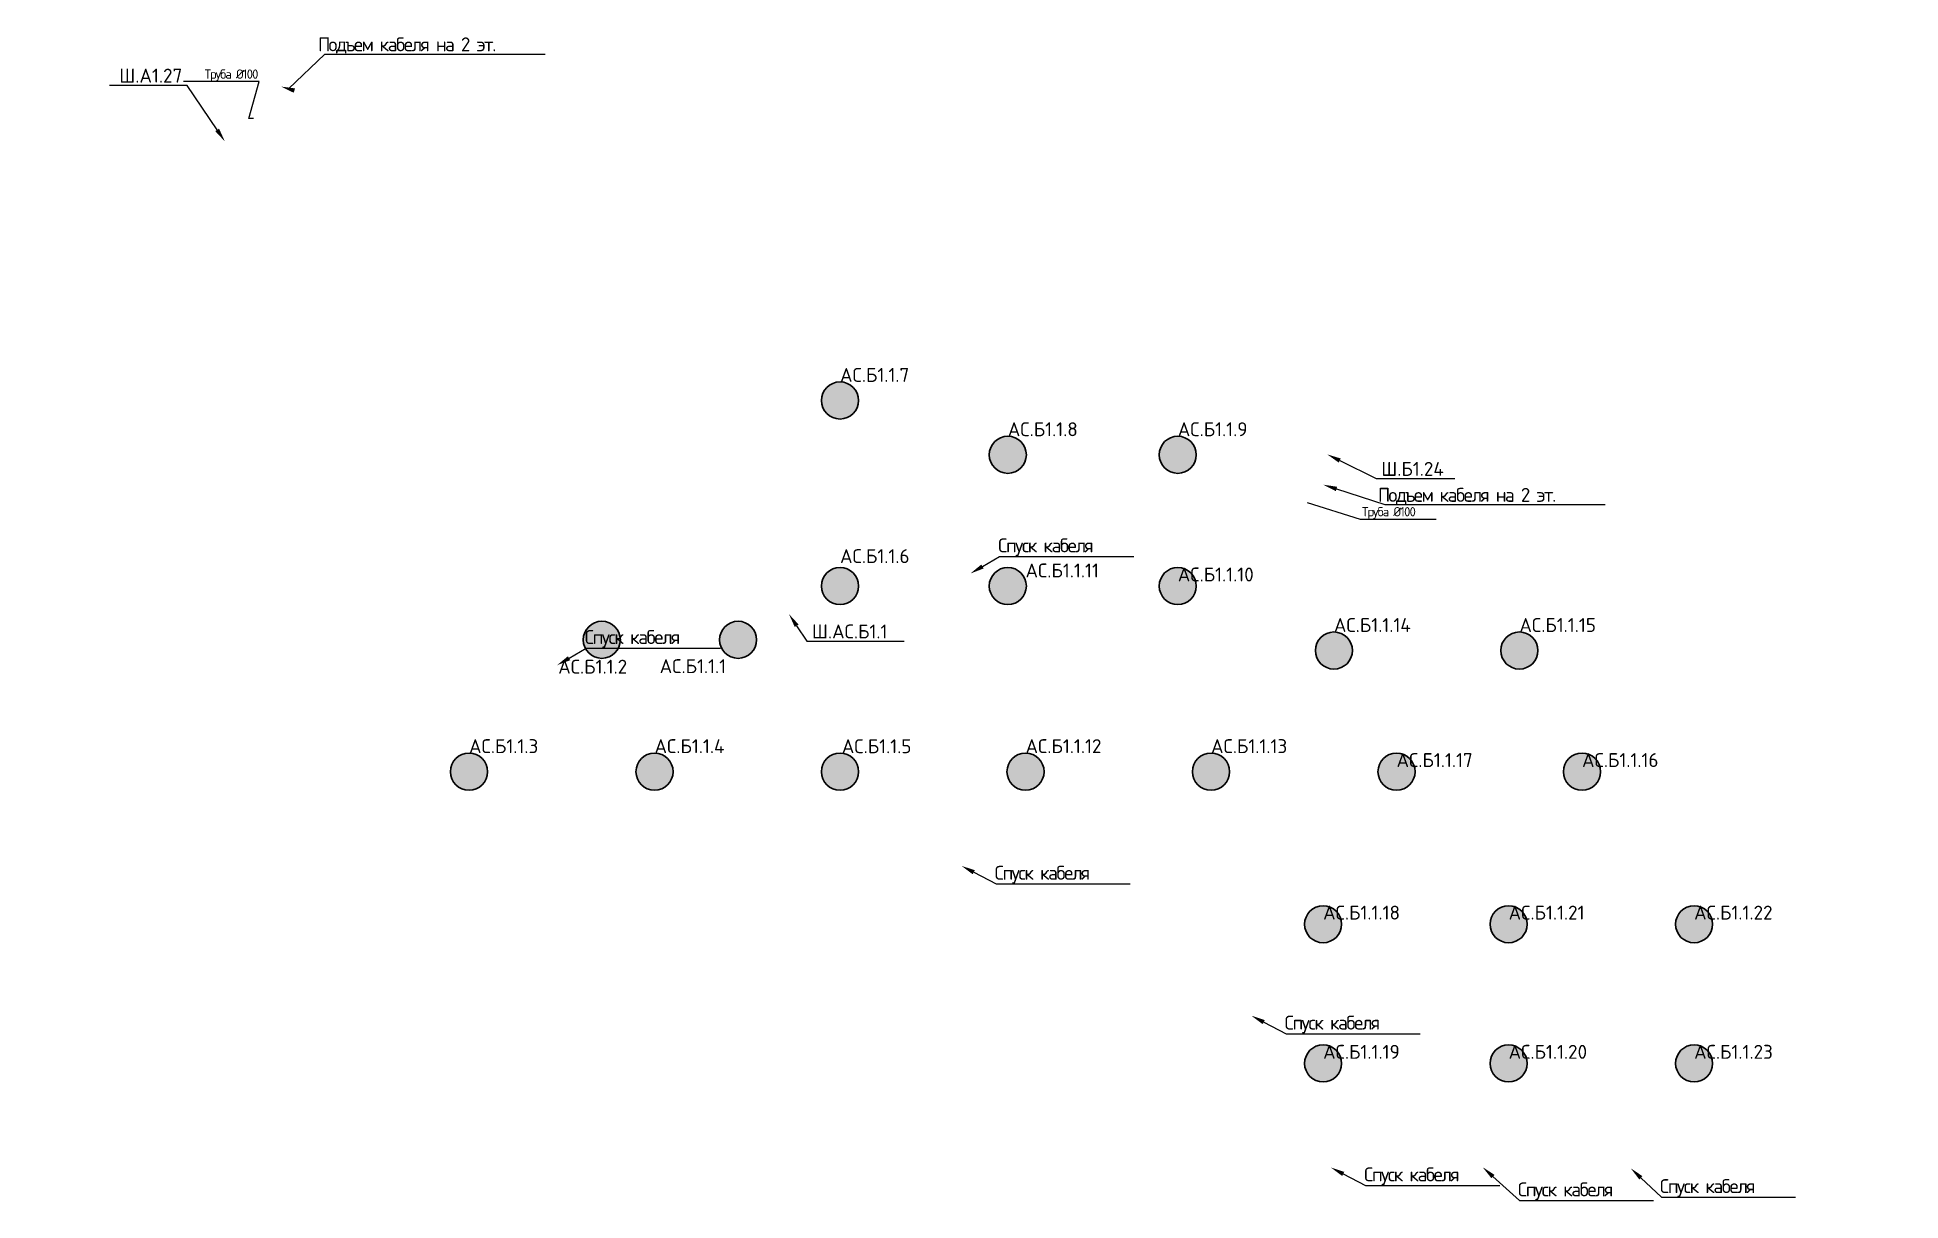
# Model space of a CAD drawing. Header units: millimetres. Extents: x 318 to 194121, y -24907 to 87574.
# Drawn here: x 153939 to 194121, y -6624 to 18449 of the extents above; entities that cross this region are included whole.
import ezdxf
from ezdxf import colors
from ezdxf.entities.mleader import LeaderData, LeaderLine
from ezdxf.enums import TextEntityAlignment as Align
from ezdxf.math import Vec2, Vec3

# ---------------------------------------------------------------- set-up
doc = ezdxf.new("R2010")
doc.units = ezdxf.units.MM
doc.layers.add('MS_озвучивание общественных мест', color=5, linetype='Continuous')
doc.styles.add('Текст 3', font='isocpeur.ttf', dxfattribs={"height": 3})
doc.styles.add('Текст 300', font='isocpeur.ttf', dxfattribs={"height": 300})

# ---------------------------------------------------------------- blocks, each defined once
blk = doc.blocks.new('колонка озвучивания общественных мест')
at = {"ltscale": 100, "true_color": 0xe8e8e8}
h = blk.add_hatch(color=254, dxfattribs=at)
h.dxf.hatch_style = 1
edge = h.paths.add_edge_path()
edge.add_arc((0, 0), 0.2, 0, 360)
at = {"layer": 'MS_озвучивание общественных мест', "color": 8, "lineweight": 30}
blk.add_circle((0, 0), 0.2, dxfattribs=at)
at = {"style": 'Текст 3'}
blk.add_attdef('ОБОЗНАЧЕНИЕ', (0, 0.2), '', height=3, dxfattribs=at)
blk = doc.blocks.new('_None')

msp = doc.modelspace()

# ---------------------------------------------------------------- block references
at = {"layer": 'MS_озвучивание общественных мест'}
ref = msp.add_blockref('колонка озвучивания общественных мест', (171248.8, 10622.2, 108), dxfattribs=dict(at, xscale=2000, yscale=2000, zscale=2000))
ref.add_attrib('ОБОЗНАЧЕНИЕ', 'АС.Б1.1.7', dxfattribs={"layer": '0', "height": 300, "style": 'Текст 300'}).set_placement((171248.8, 11322.2, 108), align=Align.TOP_LEFT)
ref = msp.add_blockref('колонка озвучивания общественных мест', (174866.9, 9451.7, 108), dxfattribs=dict(at, xscale=2000, yscale=2000, zscale=2000))
ref.add_attrib('ОБОЗНАЧЕНИЕ', 'АС.Б1.1.8', dxfattribs={"layer": '0', "height": 300, "style": 'Текст 300'}).set_placement((174866.9, 10151.7, 108), align=Align.TOP_LEFT)
ref = msp.add_blockref('колонка озвучивания общественных мест', (178532, 9451.7, 108), dxfattribs=dict(at, xscale=2000, yscale=2000, zscale=2000))
ref.add_attrib('ОБОЗНАЧЕНИЕ', 'АС.Б1.1.9', dxfattribs={"layer": '0', "height": 300, "style": 'Текст 300'}).set_placement((178532, 10151.7, 108), align=Align.TOP_LEFT)
ref = msp.add_blockref('колонка озвучивания общественных мест', (171248.8, 6622.2, 108), dxfattribs=dict(at, xscale=2000, yscale=2000, zscale=2000))
ref.add_attrib('ОБОЗНАЧЕНИЕ', 'АС.Б1.1.6', dxfattribs={"layer": '0', "height": 300, "style": 'Текст 300'}).set_placement((171248.9, 7417.8, 163.2), align=Align.TOP_LEFT)
ref = msp.add_blockref('колонка озвучивания общественных мест', (174866.9, 6622.2, 108), dxfattribs=dict(at, xscale=2000, yscale=2000, zscale=2000))
ref.add_attrib('ОБОЗНАЧЕНИЕ', 'АС.Б1.1.11', dxfattribs={"layer": '0', "height": 300, "style": 'Текст 300'}).set_placement((175248.5, 7108.7, 108), align=Align.TOP_LEFT)
ref = msp.add_blockref('колонка озвучивания общественных мест', (178532, 6622.2, 108), dxfattribs=dict(at, xscale=2000, yscale=2000, zscale=2000))
ref.add_attrib('ОБОЗНАЧЕНИЕ', 'АС.Б1.1.10', dxfattribs={"layer": '0', "height": 300, "style": 'Текст 300'}).set_placement((178532, 7022.2, 108), align=Align.TOP_LEFT)
ref = msp.add_blockref('колонка озвучивания общественных мест', (166112.3, 5463.9), dxfattribs=dict(at, xscale=2000, yscale=2000, zscale=2000))
ref.add_attrib('ОБОЗНАЧЕНИЕ', 'АС.Б1.1.2', dxfattribs={"layer": '0', "height": 300, "style": 'Текст 300'}).set_placement((165172.3, 5034.7), align=Align.TOP_LEFT)
ref = msp.add_blockref('колонка озвучивания общественных мест', (169051.2, 5463.9), dxfattribs=dict(at, xscale=2000, yscale=2000, zscale=2000))
ref.add_attrib('ОБОЗНАЧЕНИЕ', 'АС.Б1.1.1', dxfattribs={"layer": '0', "height": 300, "style": 'Текст 300'}).set_placement((167360.1, 5045.9), align=Align.TOP_LEFT)
ref = msp.add_blockref('колонка озвучивания общественных мест', (181898.4, 5232.5, -20.5), dxfattribs=dict(at, xscale=2000, yscale=2000, zscale=2000))
ref.add_attrib('ОБОЗНАЧЕНИЕ', 'АС.Б1.1.14', dxfattribs={"layer": '0', "height": 300, "style": 'Текст 300'}).set_placement((181898.4, 5932.5, -20.5), align=Align.TOP_LEFT)
ref = msp.add_blockref('колонка озвучивания общественных мест', (185898.4, 5232.5, -20.5), dxfattribs=dict(at, xscale=2000, yscale=2000, zscale=2000))
ref.add_attrib('ОБОЗНАЧЕНИЕ', 'АС.Б1.1.15', dxfattribs={"layer": '0', "height": 300, "style": 'Текст 300'}).set_placement((185898.4, 5932.5, -20.5), align=Align.TOP_LEFT)
ref = msp.add_blockref('колонка озвучивания общественных мест', (163248.8, 2622.2, 108), dxfattribs=dict(at, xscale=2000, yscale=2000, zscale=2000))
ref.add_attrib('ОБОЗНАЧЕНИЕ', 'АС.Б1.1.3', dxfattribs={"layer": '0', "height": 300, "style": 'Текст 300'}).set_placement((163248.8, 3322.2, 108), align=Align.TOP_LEFT)
ref = msp.add_blockref('колонка озвучивания общественных мест', (167248.8, 2622.2, 108), dxfattribs=dict(at, xscale=2000, yscale=2000, zscale=2000))
ref.add_attrib('ОБОЗНАЧЕНИЕ', 'АС.Б1.1.4', dxfattribs={"layer": '0', "height": 300, "style": 'Текст 300'}).set_placement((167248.8, 3322.2, 108), align=Align.TOP_LEFT)
ref = msp.add_blockref('колонка озвучивания общественных мест', (171248.8, 2622.2, 108), dxfattribs=dict(at, xscale=2000, yscale=2000, zscale=2000))
ref.add_attrib('ОБОЗНАЧЕНИЕ', 'АС.Б1.1.5', dxfattribs={"layer": '0', "height": 300, "style": 'Текст 300'}).set_placement((171287.6, 3320.3, 108), align=Align.TOP_LEFT)
ref = msp.add_blockref('колонка озвучивания общественных мест', (175248.8, 2622.2, 108), dxfattribs=dict(at, xscale=2000, yscale=2000, zscale=2000))
ref.add_attrib('ОБОЗНАЧЕНИЕ', 'АС.Б1.1.12', dxfattribs={"layer": '0', "height": 300, "style": 'Текст 300'}).set_placement((175248.8, 3322.2, 108), align=Align.TOP_LEFT)
ref = msp.add_blockref('колонка озвучивания общественных мест', (179248.8, 2622.2, 108), dxfattribs=dict(at, xscale=2000, yscale=2000, zscale=2000))
ref.add_attrib('ОБОЗНАЧЕНИЕ', 'АС.Б1.1.13', dxfattribs={"layer": '0', "height": 300, "style": 'Текст 300'}).set_placement((179248.8, 3322.2, 108), align=Align.TOP_LEFT)
ref = msp.add_blockref('колонка озвучивания общественных мест', (183248.8, 2622.2, 108), dxfattribs=dict(at, xscale=2000, yscale=2000, zscale=2000))
ref.add_attrib('ОБОЗНАЧЕНИЕ', 'АС.Б1.1.17', dxfattribs={"layer": '0', "height": 300, "style": 'Текст 300'}).set_placement((183248.8, 3022.2, 108), align=Align.TOP_LEFT)
ref = msp.add_blockref('колонка озвучивания общественных мест', (187248.8, 2622.2, 108), dxfattribs=dict(at, xscale=2000, yscale=2000, zscale=2000))
ref.add_attrib('ОБОЗНАЧЕНИЕ', 'АС.Б1.1.16', dxfattribs={"layer": '0', "height": 300, "style": 'Текст 300'}).set_placement((187248.8, 3022.2, 108), align=Align.TOP_LEFT)
ref = msp.add_blockref('колонка озвучивания общественных мест', (181665.6, -665.6, 152.3), dxfattribs=dict(at, xscale=2000, yscale=2000, zscale=2000))
ref.add_attrib('ОБОЗНАЧЕНИЕ', 'АС.Б1.1.18', dxfattribs={"layer": '0', "height": 300, "style": 'Текст 300'}).set_placement((181665.6, -265.6, 152.3), align=Align.TOP_LEFT)
ref = msp.add_blockref('колонка озвучивания общественных мест', (185665.6, -665.6, 152.3), dxfattribs=dict(at, xscale=2000, yscale=2000, zscale=2000))
ref.add_attrib('ОБОЗНАЧЕНИЕ', 'АС.Б1.1.21', dxfattribs={"layer": '0', "height": 300, "style": 'Текст 300'}).set_placement((185665.6, -265.6, 152.3), align=Align.TOP_LEFT)
ref = msp.add_blockref('колонка озвучивания общественных мест', (189665.6, -665.6, 152.3), dxfattribs=dict(at, xscale=2000, yscale=2000, zscale=2000))
ref.add_attrib('ОБОЗНАЧЕНИЕ', 'АС.Б1.1.22', dxfattribs={"layer": '0', "height": 300, "style": 'Текст 300'}).set_placement((189665.6, -265.6, 152.3), align=Align.TOP_LEFT)
ref = msp.add_blockref('колонка озвучивания общественных мест', (181665.6, -3665.6, 152.3), dxfattribs=dict(at, xscale=2000, yscale=2000, zscale=2000))
ref.add_attrib('ОБОЗНАЧЕНИЕ', 'АС.Б1.1.19', dxfattribs={"layer": '0', "height": 300, "style": 'Текст 300'}).set_placement((181665.6, -3265.6, 152.3), align=Align.TOP_LEFT)
ref = msp.add_blockref('колонка озвучивания общественных мест', (185665.6, -3665.6, 152.3), dxfattribs=dict(at, xscale=2000, yscale=2000, zscale=2000))
ref.add_attrib('ОБОЗНАЧЕНИЕ', 'АС.Б1.1.20', dxfattribs={"layer": '0', "height": 300, "style": 'Текст 300'}).set_placement((185665.6, -3265.6, 152.3), align=Align.TOP_LEFT)
ref = msp.add_blockref('колонка озвучивания общественных мест', (189665.6, -3665.6, 152.3), dxfattribs=dict(at, xscale=2000, yscale=2000, zscale=2000))
ref.add_attrib('ОБОЗНАЧЕНИЕ', 'АС.Б1.1.23', dxfattribs={"layer": '0', "height": 300, "style": 'Текст 300'}).set_placement((189665.6, -3265.6, 152.3), align=Align.TOP_LEFT)

# ---------------------------------------------------------------- leaders
at = {"layer": 'MS_озвучивание общественных мест', "color": 1}
ml = msp.add_multileader_mtext('Standard', dxfattribs=at)
ml.set_content('{\\T0.75;Подъем кабеля на 2 эт.}', color=1, style='Текст 300')
ml.set_leader_properties()
ml.build(insert=Vec2(0, 0))
ml.multileader.update_dxf_attribs({"text_left_attachment_type": 5, "text_right_attachment_type": 5, "arrow_head_size": 300})
ctx = ml.context
ctx.base_point, ctx.char_height, ctx.arrow_head_size, ctx.landing_gap_size, ctx.plane_origin = Vec3(160147.2, 18087.1), 300, 300, 100, Vec3(159324.1, 14451.6)
ctx.left_attachment, ctx.right_attachment, ctx.text_align_type = 5, 5, 1
notes = []
notes.append((ctx, [(0, (1, 1, 0), (160139.2, 18087.1), (1, 0), 8, [(0, [(159196.1, 17387), (159359.4, 17338)], 0, [])])]))
ctx.mtext.insert, ctx.mtext.width, ctx.mtext.defined_height, ctx.mtext.alignment, ctx.mtext.flow_direction = Vec3(161908.1, 18447.1), 8356.057, 281.8, 2, 5
at = {"layer": 'MS_озвучивание общественных мест', "color": 18, "true_color": 0x000000}
ml = msp.add_multileader_mtext('Standard', dxfattribs=at)
ml.set_content('{\\T0.75;Труба %%C100}', color=(0, 0, 0), style='Текст 300')
ml.set_leader_properties()
ml.set_arrow_properties(name='NONE')
ml.build(insert=Vec2(0, 0))
ml.multileader.update_dxf_attribs({"text_left_attachment_type": 5, "text_right_attachment_type": 5, "arrow_head_size": 300})
ctx = ml.context
ctx.base_point, ctx.char_height, ctx.arrow_head_size, ctx.landing_gap_size, ctx.plane_origin = Vec3(157516.4, 17495.9), 200, 300, 100, Vec3(158742.8, 12609.2)
ctx.left_attachment, ctx.right_attachment, ctx.text_align_type = 5, 5, 1
notes.append((ctx, [(1, (1, 1, 0), (158725.6, 17495.9), (-1, 0), 8, [(0, [(158603.9, 16697.8), (158498, 16700.6)], 0, [])])]))
ctx.mtext.insert, ctx.mtext.width, ctx.mtext.defined_height, ctx.mtext.alignment, ctx.mtext.flow_direction = Vec3(158117, 17755.9), 8356.057, 281.8, 2, 5
at = {"layer": 'MS_озвучивание общественных мест'}
ml = msp.add_multileader_mtext('Standard', dxfattribs=at)
ml.set_content('Ш.А1.27', color=256, style='Текст 300')
ml.set_leader_properties()
ml.build(insert=Vec2(0, 0))
ml.multileader.update_dxf_attribs({"text_left_attachment_type": 5, "text_right_attachment_type": 5, "arrow_head_size": 300})
ctx = ml.context
ctx.base_point, ctx.char_height, ctx.arrow_head_size, ctx.landing_gap_size, ctx.plane_origin = Vec3(155705.8, 17412.2), 300, 300, 100, Vec3(158264.2, 15745.9)
ctx.left_attachment, ctx.right_attachment, ctx.text_align_type = 5, 5, 2
notes.append((ctx, [(1, (1, 1, 0), (157173.8, 17412.2), (-1, 0), 8, [(0, [(157985.1, 16203.8)], 0, [])])]))
ctx.mtext.insert, ctx.mtext.alignment, ctx.mtext.flow_direction = Vec3(157065.8, 17772.2), 3, 5
ml = msp.add_multileader_mtext('Standard', dxfattribs=at)
ml.set_content('Ш.Б1.24', color=256, style='Текст 300')
ml.set_leader_properties()
ml.build(insert=Vec2(0, 0))
ml.multileader.update_dxf_attribs({"text_left_attachment_type": 5, "text_right_attachment_type": 5, "arrow_head_size": 300})
ctx = ml.context
ctx.base_point, ctx.char_height, ctx.arrow_head_size, ctx.landing_gap_size, ctx.plane_origin = Vec3(182818.7, 8937.6), 300, 300, 100, Vec3(181920.4, 9555.9)
ctx.left_attachment, ctx.right_attachment = 5, 5
notes.append((ctx, [(0, (1, 1, 0), (182810.7, 8937.6), (1, 0), 8, [(0, [(181755.3, 9460.4)], 0, [])])]))
ctx.mtext.insert, ctx.mtext.flow_direction = Vec3(182918.7, 9297.6), 5
at = {"layer": 'MS_озвучивание общественных мест', "color": 1}
ml = msp.add_multileader_mtext('Standard', dxfattribs=at)
ml.set_content('{\\T0.75;Подъем кабеля на 2 эт.}', color=1, style='Текст 300')
ml.set_leader_properties()
ml.build(insert=Vec2(0, 0))
ml.multileader.update_dxf_attribs({"text_left_attachment_type": 5, "text_right_attachment_type": 5, "arrow_head_size": 300})
ctx = ml.context
ctx.base_point, ctx.char_height, ctx.arrow_head_size, ctx.landing_gap_size, ctx.plane_origin = Vec3(183003.3, 8377.5, -13.2), 300, 300, 100, Vec3(182180.3, 4742, -13.2)
ctx.left_attachment, ctx.right_attachment, ctx.text_align_type = 5, 5, 1
notes.append((ctx, [(0, (1, 1, 0), (182995.3, 8377.5, -13.2), (1, 0), 8, [(1, [(181668.4, 8807.4, -13.2)], 0, [])])]))
ctx.mtext.insert, ctx.mtext.width, ctx.mtext.defined_height, ctx.mtext.alignment, ctx.mtext.flow_direction = Vec3(184764.2, 8737.5, -13.2), 8356.057, 281.8, 2, 5
at = {"layer": 'MS_озвучивание общественных мест', "color": 18, "true_color": 0x000000}
ml = msp.add_multileader_mtext('Standard', dxfattribs=at)
ml.set_content('{\\T0.75;Труба %%C100}', color=(0, 0, 0), style='Текст 300')
ml.set_leader_properties()
ml.set_arrow_properties(name='NONE')
ml.build(insert=Vec2(0, 0))
ml.multileader.update_dxf_attribs({"text_left_attachment_type": 5, "text_right_attachment_type": 5, "arrow_head_size": 300})
ctx = ml.context
ctx.base_point, ctx.char_height, ctx.arrow_head_size, ctx.landing_gap_size, ctx.plane_origin = Vec3(182474.1, 8064.6, -13.2), 200, 300, 100, Vec3(181651.1, 4429.1, -13.2)
ctx.left_attachment, ctx.right_attachment, ctx.text_align_type = 5, 5, 1
notes.append((ctx, [(0, (1, 1, 0), (182466.1, 8064.6, -13.2), (1, 0), 8, [(0, [(181323.2, 8420.4, -13.2)], 0, [])])]))
ctx.mtext.insert, ctx.mtext.width, ctx.mtext.defined_height, ctx.mtext.alignment, ctx.mtext.flow_direction = Vec3(183074.7, 8324.6, -13.2), 8356.057, 281.8, 2, 5
at = {"layer": 'MS_озвучивание общественных мест', "color": 1}
ml = msp.add_multileader_mtext('Standard', dxfattribs=at)
ml.set_content('{\\T0.75;Спуск кабеля }', color=1, style='Текст 300')
ml.set_leader_properties()
ml.build(insert=Vec2(0, 0))
ml.multileader.update_dxf_attribs({"text_left_attachment_type": 5, "text_right_attachment_type": 5, "arrow_head_size": 300})
ctx = ml.context
ctx.base_point, ctx.char_height, ctx.arrow_head_size, ctx.landing_gap_size, ctx.plane_origin = Vec3(174698.1, 7259.5), 300, 300, 100, Vec3(174397.4, 3005.3)
ctx.left_attachment, ctx.right_attachment, ctx.text_align_type = 5, 5, 1
notes.append((ctx, [(0, (1, 1, 0), (174690.1, 7259.5), (1, 0), 8, [(1, [(174060.6, 6892.4)], 0, [])])]))
ctx.mtext.insert, ctx.mtext.width, ctx.mtext.defined_height, ctx.mtext.alignment, ctx.mtext.flow_direction = Vec3(175672.2, 7649.5), 8356.057, 281.8, 2, 5
ml = msp.add_multileader_mtext('Standard', dxfattribs=at)
ml.set_content('{\\T0.75;Спуск кабеля }', color=1, style='Текст 300')
ml.set_leader_properties()
ml.build(insert=Vec2(0, 0))
ml.multileader.update_dxf_attribs({"text_left_attachment_type": 5, "text_right_attachment_type": 5, "arrow_head_size": 300})
ctx = ml.context
ctx.base_point, ctx.char_height, ctx.arrow_head_size, ctx.landing_gap_size, ctx.plane_origin = Vec3(165784.5, 5283.4, -24.7), 300, 300, 100, Vec3(165483.8, 1029.3, -24.7)
ctx.left_attachment, ctx.right_attachment, ctx.text_align_type = 5, 5, 1
notes.append((ctx, [(0, (1, 1, 0), (165776.5, 5283.4, -24.7), (1, 0), 8, [(1, [(165147, 4916.4, -24.7)], 0, [])])]))
ctx.mtext.insert, ctx.mtext.width, ctx.mtext.defined_height, ctx.mtext.alignment, ctx.mtext.flow_direction = Vec3(166758.6, 5673.4, -24.7), 8356.057, 281.8, 2, 5
at = {"layer": 'MS_озвучивание общественных мест'}
ml = msp.add_multileader_mtext('Standard', dxfattribs=at)
ml.set_content('Ш.АС.Б1.1', color=256, style='Текст 300')
ml.set_leader_properties()
ml.build(insert=Vec2(0, 0))
ml.multileader.update_dxf_attribs({"text_left_attachment_type": 5, "text_right_attachment_type": 5, "arrow_head_size": 300})
ctx = ml.context
ctx.base_point, ctx.char_height, ctx.arrow_head_size, ctx.landing_gap_size, ctx.plane_origin = Vec3(170543, 5434.4), 300, 300, 100, Vec3(169478.7, 5978.8)
ctx.left_attachment, ctx.right_attachment = 5, 5
notes.append((ctx, [(0, (1, 1, 0), (170535, 5434.4), (1, 0), 8, [(0, [(170148.1, 6017.6)], 0, [])])]))
ctx.mtext.insert, ctx.mtext.flow_direction = Vec3(170643, 5794.4), 5
at = {"layer": 'MS_озвучивание общественных мест', "color": 1}
ml = msp.add_multileader_mtext('Standard', dxfattribs=at)
ml.set_content('{\\T0.75;Спуск кабеля }', color=1, style='Текст 300')
ml.set_leader_properties()
ml.build(insert=Vec2(0, 0))
ml.multileader.update_dxf_attribs({"text_left_attachment_type": 5, "text_right_attachment_type": 5, "arrow_head_size": 300})
ctx = ml.context
ctx.base_point, ctx.char_height, ctx.arrow_head_size, ctx.landing_gap_size, ctx.plane_origin = Vec3(174623.2, 203.6), 300, 300, 100, Vec3(174378.6, -3472.4)
ctx.left_attachment, ctx.right_attachment, ctx.text_align_type = 5, 5, 1
notes.append((ctx, [(0, (1, 1, 0), (174615.2, 203.6), (1, 0), 8, [(1, [(173866.7, 592.9)], 0, [])])]))
ctx.mtext.insert, ctx.mtext.width, ctx.mtext.defined_height, ctx.mtext.alignment, ctx.mtext.flow_direction = Vec3(175597.3, 593.6), 8356.057, 281.8, 2, 5
ml = msp.add_multileader_mtext('Standard', dxfattribs=at)
ml.set_content('{\\T0.75;Спуск кабеля }', color=1, style='Текст 300')
ml.set_leader_properties()
ml.build(insert=Vec2(0, 0))
ml.multileader.update_dxf_attribs({"text_left_attachment_type": 5, "text_right_attachment_type": 5, "arrow_head_size": 300})
ctx = ml.context
ctx.base_point, ctx.char_height, ctx.arrow_head_size, ctx.landing_gap_size, ctx.plane_origin = Vec3(180875.7, -3026.1), 300, 300, 100, Vec3(180631.2, -6702.1)
ctx.left_attachment, ctx.right_attachment, ctx.text_align_type = 5, 5, 1
notes.append((ctx, [(0, (1, 1, 0), (180867.7, -3026.1), (1, 0), 8, [(1, [(180119.3, -2636.7)], 0, [])])]))
ctx.mtext.insert, ctx.mtext.width, ctx.mtext.defined_height, ctx.mtext.alignment, ctx.mtext.flow_direction = Vec3(181849.8, -2636.1), 8356.057, 281.8, 2, 5
ml = msp.add_multileader_mtext('Standard', dxfattribs=at)
ml.set_content('{\\T0.75;Спуск кабеля }', color=1, style='Текст 300')
ml.set_leader_properties()
ml.build(insert=Vec2(0, 0))
ml.multileader.update_dxf_attribs({"text_left_attachment_type": 5, "text_right_attachment_type": 5, "arrow_head_size": 300})
ctx = ml.context
ctx.base_point, ctx.char_height, ctx.arrow_head_size, ctx.landing_gap_size, ctx.plane_origin = Vec3(182589.3, -6296.9), 300, 300, 100, Vec3(182344.7, -9972.9)
ctx.left_attachment, ctx.right_attachment, ctx.text_align_type = 5, 5, 1
notes.append((ctx, [(0, (1, 1, 0), (182581.3, -6296.9), (1, 0), 8, [(1, [(181832.9, -5907.5)], 0, [])])]))
ctx.mtext.insert, ctx.mtext.width, ctx.mtext.defined_height, ctx.mtext.alignment, ctx.mtext.flow_direction = Vec3(183563.4, -5906.9), 8356.057, 281.8, 2, 5
ml = msp.add_multileader_mtext('Standard', dxfattribs=at)
ml.set_content('{\\T0.75;Спуск кабеля }', color=1, style='Текст 300')
ml.set_leader_properties()
ml.build(insert=Vec2(0, 0))
ml.multileader.update_dxf_attribs({"text_left_attachment_type": 5, "text_right_attachment_type": 5, "arrow_head_size": 300})
ctx = ml.context
ctx.base_point, ctx.char_height, ctx.arrow_head_size, ctx.landing_gap_size, ctx.plane_origin = Vec3(185905.3, -6620.3), 300, 300, 100, Vec3(185618.2, -9966.9)
ctx.left_attachment, ctx.right_attachment, ctx.text_align_type = 5, 5, 1
notes.append((ctx, [(0, (1, 1, 0), (185897.3, -6620.3), (1, 0), 8, [(1, [(185106.3, -5901.5)], 0, [])])]))
ctx.mtext.insert, ctx.mtext.width, ctx.mtext.defined_height, ctx.mtext.alignment, ctx.mtext.flow_direction = Vec3(186879.4, -6230.3), 8356.057, 281.8, 2, 5
ml = msp.add_multileader_mtext('Standard', dxfattribs=at)
ml.set_content('{\\T0.75;Спуск кабеля }', color=1, style='Текст 300')
ml.set_leader_properties()
ml.build(insert=Vec2(0, 0))
ml.multileader.update_dxf_attribs({"text_left_attachment_type": 5, "text_right_attachment_type": 5, "arrow_head_size": 300})
ctx = ml.context
ctx.base_point, ctx.char_height, ctx.arrow_head_size, ctx.landing_gap_size, ctx.plane_origin = Vec3(188969.3, -6550), 300, 300, 100, Vec3(188811.6, -9989.9)
ctx.left_attachment, ctx.right_attachment, ctx.text_align_type = 5, 5, 1
notes.append((ctx, [(0, (1, 1, 0), (188961.3, -6550), (1, 0), 8, [(1, [(188299.7, -5924.5)], 0, [])])]))
ctx.mtext.insert, ctx.mtext.width, ctx.mtext.defined_height, ctx.mtext.alignment, ctx.mtext.flow_direction = Vec3(189943.4, -6160), 8356.057, 281.8, 2, 5
for ctx, leaders in notes:
    for number, flags, end, landing, length, lines in leaders:
        leader = LeaderData()
        leader.index, (leader.has_last_leader_line, leader.has_dogleg_vector, leader.attachment_direction) = number, flags
        leader.last_leader_point, leader.dogleg_vector, leader.dogleg_length = Vec3(end), Vec3(landing), length
        for number, points, colour, breaks in lines:
            line = LeaderLine()
            line.index, line.vertices, line.color, line.breaks = number, Vec3.list(points), colors.encode_raw_color(colour), breaks
            leader.lines.append(line)
        ctx.leaders.append(leader)

doc.saveas('drawing.dxf')
